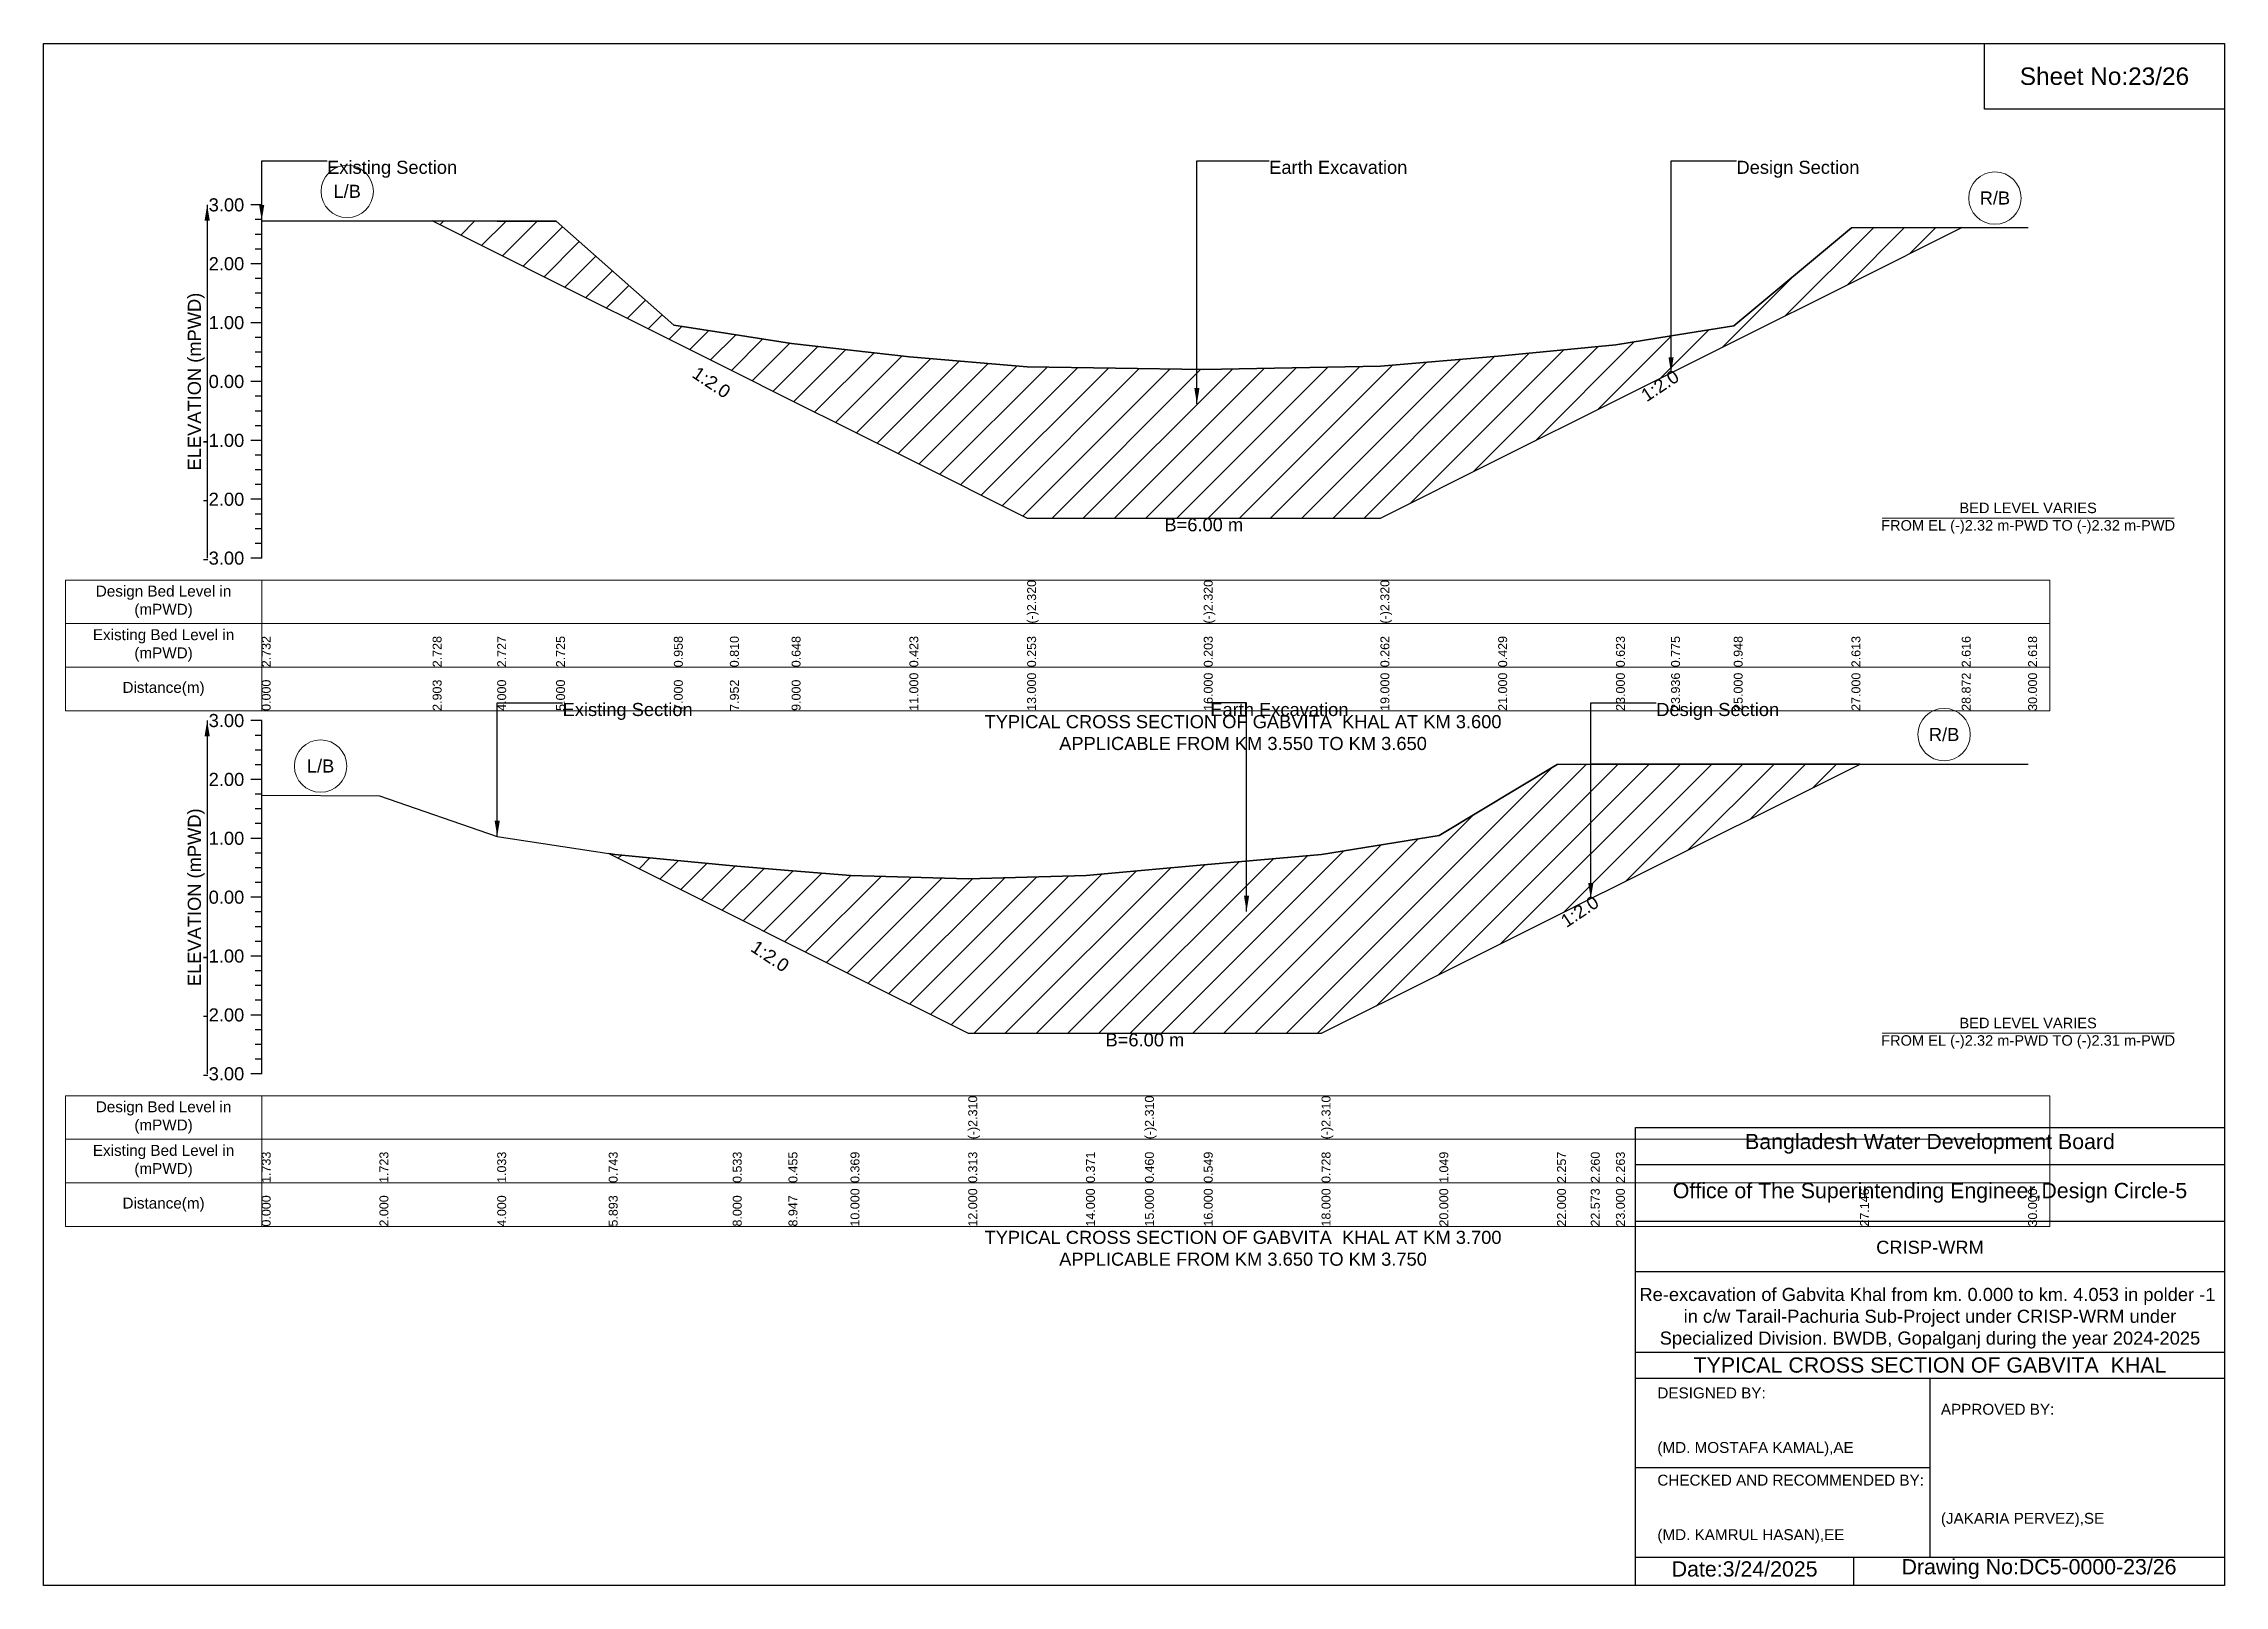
# Model space of a CAD drawing. Header units: feet. Extents: x 91000 to 358000, y -5687 to 0.
# Drawn here: x 320000 to 328000, y -5656 to 0 of the extents above; entities that cross this region are included whole.
import ezdxf

# ---------------------------------------------------------------- set-up
doc = ezdxf.new("R2010")
doc.units = ezdxf.units.FT
doc.header["$LTSCALE"] = 7
doc.header["$MEASUREMENT"] = 0
for name, color, linetype, lineweight in [('Cross section Data Border', 7, 'Continuous', 9), ('Cross Section Labels', 7, 'Continuous', 9), ('Existing_Bed_Level for Xsection', 7, 'Continuous', 25)]:
    doc.layers.add(name, color=color, linetype=linetype, lineweight=lineweight)
doc.styles.get("Standard").update_dxf_attribs({"font": 'arial.ttf'})
doc.dimstyles.get("Standard").update_dxf_attribs({"dimtxt": 0.18, "dimasz": 0.18, "dimexe": 0.18, "dimexo": 0.0625, "dimgap": 0.09, "dimtad": 0, "dimtih": 1, "dimtoh": 1, "dimdec": 4, "dimzin": 0, "dimdsep": 46, "dimtxsty": 'Standard', "dimcen": 0.09, "dimadec": 0, "dimazin": 0, "dimtfac": 1, "dimtdec": 4, "dimtofl": 0, "dimtmove": 0, "dimatfit": 3, "dimfxl": 1, "dimtolj": 1, "dimtzin": 0, "dimarcsym": 0})

msp = doc.modelspace()

# ---------------------------------------------------------------- texts
at = {"attachment_point": 5}
for s, insert, char_height in [('Sheet No:23/26', (327560, -120), 64), ('Bangladesh Water Development Board', (326920, -4036), 56), ('Office of The Superintending Engineer,Design Circle-5', (326920, -4216), 56)]:
    msp.add_mtext(s, dxfattribs=dict(at, insert=insert, char_height=char_height))
for s, insert, char_height, width, attachment_point in [('CRISP-WRM', (326920, -4416), 48, 2240, 5), ('Re-excavation of Gabvita Khal from km. 0.000 to km. 4.053 in polder -1  in c/w Tarail-Pachuria Sub-Project under CRISP-WRM under Specialized Division. BWDB, Gopalganj during the year 2024-2025', (326920, -4676), 48, 2160, 5), ('TYPICAL CROSS SECTION OF GABVITA  KHAL', (326920, -4848), 56, 2240, 5), ('DESIGNED BY:^J^J^J(MD. MOSTAFA KAMAL),AE', (325920, -5056), 40, 1120, 4), ('APPROVED BY:^J^J^J^J^J^J(JAKARIA PERVEZ),SE', (326960, -5216), 40, 1120, 4), ('CHECKED AND RECOMMENDED BY:^J^J^J(MD. KAMRUL HASAN),EE', (325920, -5376), 40, 1120, 4), ('Date:3/24/2025 ', (326240, -5596), 56, 1120, 5), ('Drawing No:DC5-0000-23/26', (327320, -5596), 56, 1760, 5)]:
    msp.add_mtext(s, dxfattribs=dict(insert=insert, char_height=char_height, width=width, attachment_point=attachment_point))
at = {"layer": 'Cross section Data Border', "char_height": 40, "width": 640, "attachment_point": 5}
for s, insert in [('Design Bed Level in (mPWD)', (320440, -2047.8)), ('Existing Bed Level in (mPWD)', (320440, -2207.8)), ('Distance(m)', (320440, -2367.8)), ('Design Bed Level in (mPWD)', (320440, -3939.6)), ('Existing Bed Level in (mPWD)', (320440, -4099.6)), ('Distance(m)', (320440, -4259.6))]:
    msp.add_mtext(s, dxfattribs=dict(at, insert=insert))
at = {"layer": 'Cross Section Labels'}
for s, insert, char_height, attachment_point in [('Existing Section', (321040, -429.8), 48, 1), ('Earth Excavation', (324496, -429.8), 48, 1), ('Design Section', (326210.2, -429.8), 48, 1), ('L/B', (321113.6, -542.1), 48, 5), ('R/B', (327158.2, -566.6), 48, 5), ('B=6.00 m', (324256, -1741), 48, 2), ('BED LEVEL VARIES ^JFROM EL (-)2.32 m-PWD TO (-)2.32 m-PWD', (327280, -1741), 38.4, 5), ('Existing Section', (321904, -2418.8), 48, 1), ('TYPICAL CROSS SECTION OF GABVITA  KHAL AT KM 3.600^JAPPLICABLE FROM KM 3.550 TO KM 3.650', (324400, -2527.8), 48, 5), ('Earth Excavation', (324280, -2418.8), 48, 1), ('Design Section', (325915.8, -2418.8), 48, 1), ('R/B', (326971.8, -2534.8), 48, 5), ('L/B', (321016, -2650.4), 48, 5), ('BED LEVEL VARIES ^JFROM EL (-)2.32 m-PWD TO (-)2.31 m-PWD', (327280, -3630.6), 38.4, 5), ('B=6.00 m', (324040, -3630.6), 48, 2), ('TYPICAL CROSS SECTION OF GABVITA  KHAL AT KM 3.700^JAPPLICABLE FROM KM 3.650 TO KM 3.750', (324400, -4419.6), 48, 5)]:
    msp.add_mtext(s, dxfattribs=dict(at, insert=insert, char_height=char_height, attachment_point=attachment_point))
at = {"layer": 'Cross Section Labels', "char_height": 48, "attachment_point": 2}
for insert, rotation in [((322463.6, -1222.7), 326.30993), ((325916.2, -1234.9), 33.69007), ((325621.8, -3163.7), 33.69007), ((322678.5, -3327.8), 326.30993)]:
    msp.add_mtext('1:2.0', dxfattribs=dict(at, insert=insert, rotation=rotation))
at = {"layer": 'Existing_Bed_Level for Xsection', "char_height": 48, "attachment_point": 6}
for s, insert in [('3.00', (320736, -591.8)), ('2.00', (320736, -807.8)), ('1.00', (320736, -1023.8)), ('0.00', (320736, -1239.8)), ('-1.00', (320736, -1455.8)), ('-2.00', (320736, -1671.8)), ('-3.00', (320736, -1887.8)), ('3.00', (320736, -2483.6)), ('2.00', (320736, -2699.6)), ('1.00', (320736, -2915.6)), ('0.00', (320736, -3131.6)), ('-1.00', (320736, -3347.6)), ('-2.00', (320736, -3563.6)), ('-3.00', (320736, -3779.6))]:
    msp.add_mtext(s, dxfattribs=dict(at, insert=insert))
at = {"layer": 'Existing_Bed_Level for Xsection', "rotation": 90}
for s, insert, char_height, attachment_point in [('ELEVATION (mPWD)', (320560, -1239.8), 48, 5), ('(-)2.320', (323608, -2127.8), 32.8, 1), ('(-)2.320', (324256, -2127.8), 32.8, 1), ('(-)2.320', (324904, -2127.8), 32.8, 1), ('2.732', (320800, -2287.8), 32.8, 1), ('2.728', (321427.1, -2287.8), 32.8, 1), ('2.727', (321664, -2287.8), 32.8, 1), ('2.725', (321880, -2287.8), 32.8, 1), ('0.958', (322312, -2287.8), 32.8, 1), ('0.810', (322517.6, -2287.8), 32.8, 1), ('0.648', (322744, -2287.8), 32.8, 1), ('0.423', (323176, -2287.8), 32.8, 1), ('0.253', (323608, -2287.8), 32.8, 1), ('0.203', (324256, -2287.8), 32.8, 1), ('0.262', (324904, -2287.8), 32.8, 1), ('0.429', (325336, -2287.8), 32.8, 1), ('0.623', (325768, -2287.8), 32.8, 1), ('0.775', (325970.2, -2287.8), 32.8, 1), ('0.948', (326200, -2287.8), 32.8, 1), ('2.613', (326632, -2287.8), 32.8, 1), ('2.616', (327036.4, -2287.8), 32.8, 1), ('2.618', (327280, -2287.8), 32.8, 1), ('11.000', (323176, -2447.8), 32.8, 1), ('13.000', (323608, -2447.8), 32.8, 1), ('16.000', (324256, -2447.8), 32.8, 1), ('19.000', (324904, -2447.8), 32.8, 1), ('21.000', (325336, -2447.8), 32.8, 1), ('23.000', (325768, -2447.8), 32.8, 1), ('23.936', (325970.2, -2447.8), 32.8, 1), ('25.000', (326200, -2447.8), 32.8, 1), ('27.000', (326632, -2447.8), 32.8, 1), ('28.872', (327036.4, -2447.8), 32.8, 1), ('30.000', (327280, -2447.8), 32.8, 1), ('0.000', (320800, -2447.8), 32.8, 1), ('2.903', (321427.1, -2447.8), 32.8, 1), ('4.000', (321664, -2447.8), 32.8, 1), ('5.000', (321880, -2447.8), 32.8, 1), ('7.000', (322312, -2447.8), 32.8, 1), ('7.952', (322517.6, -2447.8), 32.8, 1), ('9.000', (322744, -2447.8), 32.8, 1), ('ELEVATION (mPWD)', (320560, -3131.6), 48, 5), ('(-)2.310', (323392, -4019.6), 32.8, 1), ('(-)2.310', (324040, -4019.6), 32.8, 1), ('(-)2.310', (324688, -4019.6), 32.8, 1), ('1.733', (320800, -4179.6), 32.8, 1), ('1.723', (321232, -4179.6), 32.8, 1), ('1.033', (321664, -4179.6), 32.8, 1), ('0.743', (322073, -4179.6), 32.8, 1), ('0.533', (322528, -4179.6), 32.8, 1), ('0.455', (322732.5, -4179.6), 32.8, 1), ('0.369', (322960, -4179.6), 32.8, 1), ('0.313', (323392, -4179.6), 32.8, 1), ('0.371', (323824, -4179.6), 32.8, 1), ('0.460', (324040, -4179.6), 32.8, 1), ('0.549', (324256, -4179.6), 32.8, 1), ('0.728', (324688, -4179.6), 32.8, 1), ('1.049', (325120, -4179.6), 32.8, 1), ('2.257', (325552, -4179.6), 32.8, 1), ('2.260', (325675.8, -4179.6), 32.8, 1), ('2.263', (325768, -4179.6), 32.8, 1), ('0.000', (320800, -4339.6), 32.8, 1), ('2.000', (321232, -4339.6), 32.8, 1), ('4.000', (321664, -4339.6), 32.8, 1), ('5.893', (322073, -4339.6), 32.8, 1), ('8.000', (322528, -4339.6), 32.8, 1), ('8.947', (322732.5, -4339.6), 32.8, 1), ('10.000', (322960, -4339.6), 32.8, 1), ('12.000', (323392, -4339.6), 32.8, 1), ('14.000', (323824, -4339.6), 32.8, 1), ('15.000', (324040, -4339.6), 32.8, 1), ('16.000', (324256, -4339.6), 32.8, 1), ('18.000', (324688, -4339.6), 32.8, 1), ('20.000', (325120, -4339.6), 32.8, 1), ('22.000', (325552, -4339.6), 32.8, 1), ('22.573', (325675.8, -4339.6), 32.8, 1), ('23.000', (325768, -4339.6), 32.8, 1), ('27.146', (326663.5, -4339.6), 32.8, 1), ('30.000', (327280, -4339.6), 32.8, 1)]:
    msp.add_mtext(s, dxfattribs=dict(at, insert=insert, char_height=char_height, attachment_point=attachment_point))

# ---------------------------------------------------------------- hatches: boundary and pattern name
at = {"layer": 'Existing_Bed_Level for Xsection'}
h = msp.add_hatch(dxfattribs=at)
h.set_pattern_fill('ANSI31', color=256, scale=648, style=0)
h.paths.add_polyline_path([(321427.1, -650.5), (321664, -769), (321880, -877), (322312, -1093), (322517.6, -1195.7), (322744, -1309), (323176, -1525), (323608, -1741), (324256, -1741), (324904, -1741), (325336, -1525), (325768, -1309), (325970.2, -1207.9), (326200, -1093), (326632, -877), (327036.4, -674.8), (326632, -675.4), (326200, -1035.1), (325970.2, -1072.4), (325768, -1105.3), (325336, -1147.2), (324904, -1183.3), (324256, -1196), (323608, -1185.2), (323176, -1148.5), (322744, -1099.9), (322517.6, -1064.8), (322312, -1032.9), (321880, -651.2), (321664, -650.8)])
h = msp.add_hatch(dxfattribs=at)
h.set_pattern_fill('ANSI31', color=256, scale=648, style=0)
h.paths.add_polyline_path([(322073, -2971.1), (322096, -2982.6), (322528, -3198.6), (322732.5, -3300.8), (322960, -3414.6), (323392, -3630.6), (323824, -3630.6), (324040, -3630.6), (324256, -3630.6), (324688, -3630.6), (325120, -3414.6), (325552, -3198.6), (325675.8, -3136.7), (325768, -3090.6), (326663.5, -2642.8), (325768, -2642.8), (325675.8, -2643.4), (325552, -2644.1), (325120, -2905), (324688, -2974.4), (324256, -3013), (324040, -3032.2), (323824, -3051.5), (323392, -3064), (322960, -3051.9), (322732.5, -3033.2), (322528, -3016.5), (322096, -2974.6)])

# ---------------------------------------------------------------- linework, layer by layer
for points in [[(320000, 0), (328000, 0), (328000, -5656), (320000, -5656)], [(327120, 0), (328000, 0), (328000, -240), (327120, -240)]]:
    msp.add_lwpolyline(points, close=True)
for points in [[(325840, -5656), (325840, -3976), (328000, -3976)], [(325840, -4112), (328000, -4112)], [(325840, -4320), (328000, -4320)], [(325840, -4504), (328000, -4504)], [(325840, -4800), (328000, -4800)], [(325840, -4896), (328000, -4896)], [(326920, -4896), (326920, -5552)], [(325840, -5224), (326920, -5224)], [(325840, -5552), (328000, -5552)], [(326640, -5552), (326640, -5656)]]:
    msp.add_lwpolyline(points)
at = {"layer": 'Cross section Data Border'}
for points in [[(320080, -1967.8), (327360, -1967.8), (327360, -2447.8), (320080, -2447.8)], [(320080, -3859.6), (327360, -3859.6), (327360, -4339.6), (320080, -4339.6)]]:
    msp.add_lwpolyline(points, close=True, dxfattribs=at)
for points in [[(320800, -1967.8), (320800, -2447.8)], [(320080, -2127.8), (327360, -2127.8)], [(320080, -2287.8), (327360, -2287.8)], [(320800, -3859.6), (320800, -4339.6)], [(320080, -4019.6), (327360, -4019.6)], [(320080, -4179.6), (327360, -4179.6)]]:
    msp.add_lwpolyline(points, dxfattribs=at)
at = {"layer": 'Cross Section Labels'}
for points in [[(326744.2, -1741), (327815.8, -1741)], [(326744.2, -3630.6), (327815.8, -3630.6)]]:
    msp.add_lwpolyline(points, dxfattribs=at)
for centre in [(321113.6, -542.1), (327158.2, -566.6), (326971.8, -2534.8), (321016, -2650.4)]:
    msp.add_circle(centre, 96, dxfattribs=at)
at = {"layer": 'Existing_Bed_Level for Xsection'}
for points in [[(320800, -591.8), (320760, -591.8)], [(320800, -1887.8), (320800, -1671.8), (320800, -1455.8), (320800, -1239.8), (320800, -1023.8), (320800, -807.8), (320800, -591.8)], [(320800, -645.8), (320776, -645.8)], [(320800, -699.8), (320776, -699.8)], [(320800, -649.7), (321427.1, -650.5), (321664, -650.8), (321880, -651.2), (322312, -1032.9), (322517.6, -1064.8), (322744, -1099.9), (323176, -1148.5), (323608, -1185.2), (323608, -1185.2), (324256, -1196), (324256, -1196), (324904, -1183.3), (324904, -1183.3), (325336, -1147.2), (325768, -1105.3), (325970.2, -1072.4), (326200, -1035.1), (326632, -675.4), (327036.4, -674.8), (327280, -674.4)], [(320800, -753.8), (320776, -753.8)], [(320800, -807.8), (320760, -807.8)], [(320800, -861.8), (320776, -861.8)], [(320800, -915.8), (320776, -915.8)], [(320800, -1023.8), (320760, -1023.8)], [(320800, -969.8), (320776, -969.8)], [(320800, -1077.8), (320776, -1077.8)], [(320800, -1131.8), (320776, -1131.8)], [(320800, -1185.8), (320776, -1185.8)], [(320800, -1239.8), (320760, -1239.8)], [(320800, -1293.8), (320776, -1293.8)], [(320800, -1347.8), (320776, -1347.8)], [(320800, -1401.8), (320776, -1401.8)], [(320800, -1455.8), (320760, -1455.8)], [(320800, -1509.8), (320776, -1509.8)], [(320800, -1563.8), (320776, -1563.8)], [(320800, -1671.8), (320760, -1671.8)], [(320800, -1617.8), (320776, -1617.8)], [(320800, -1725.8), (320776, -1725.8)], [(320800, -1779.8), (320776, -1779.8)], [(320800, -1833.8), (320776, -1833.8)], [(320800, -1887.8), (320760, -1887.8)], [(320800, -2483.6), (320760, -2483.6)], [(320800, -2537.6), (320776, -2537.6)], [(320800, -3779.6), (320800, -3563.6), (320800, -3347.6), (320800, -3131.6), (320800, -2915.6), (320800, -2699.6), (320800, -2483.6)], [(320800, -2591.6), (320776, -2591.6)], [(320800, -2699.6), (320760, -2699.6)], [(320800, -2645.6), (320776, -2645.6)], [(320800, -2757.3), (321232, -2759.4), (321664, -2908.5), (322073, -2971.1), (322096, -2974.6), (322528, -3016.5), (322732.5, -3033.2), (322960, -3051.9), (323392, -3064), (323392, -3064), (323824, -3051.5), (324040, -3032.2), (324040, -3032.2), (324256, -3013), (324688, -2974.4), (324688, -2974.4), (325120, -2905), (325552, -2644.1), (325675.8, -2643.4), (325768, -2642.8), (326663.5, -2642.8), (327280, -2642.8)], [(320800, -2753.6), (320776, -2753.6)], [(320800, -2807.6), (320776, -2807.6)], [(320800, -2861.6), (320776, -2861.6)], [(320800, -2915.6), (320760, -2915.6)], [(320800, -2969.6), (320776, -2969.6)], [(320800, -3023.6), (320776, -3023.6)], [(320800, -3077.6), (320776, -3077.6)], [(320800, -3131.6), (320760, -3131.6)], [(320800, -3185.6), (320776, -3185.6)], [(320800, -3239.6), (320776, -3239.6)], [(320800, -3347.6), (320760, -3347.6)], [(320800, -3293.6), (320776, -3293.6)], [(320800, -3401.6), (320776, -3401.6)], [(320800, -3455.6), (320776, -3455.6)], [(320800, -3509.6), (320776, -3509.6)], [(320800, -3563.6), (320760, -3563.6)], [(320800, -3617.6), (320776, -3617.6)], [(320800, -3671.6), (320776, -3671.6)], [(320800, -3725.6), (320776, -3725.6)], [(320800, -3779.6), (320760, -3779.6)]]:
    msp.add_lwpolyline(points, dxfattribs=at)
for points in [[(321427.1, -650.5), (321427.1, -650.5), (321664, -769), (321880, -877), (322312, -1093), (322517.6, -1195.7), (322744, -1309), (323176, -1525), (323608, -1741), (323608, -1741), (324256, -1741), (324256, -1741), (324904, -1741), (324904, -1741), (325336, -1525), (325768, -1309), (325970.2, -1207.9), (326200, -1093), (326632, -877), (327036.4, -674.8), (327036.4, -674.8), (327036.4, -674.8), (326632, -675.4), (326200, -1035.1), (325970.2, -1072.4), (325768, -1105.3), (325336, -1147.2), (324904, -1183.3), (324904, -1183.3), (324256, -1196), (324256, -1196), (323608, -1185.2), (323608, -1185.2), (323176, -1148.5), (322744, -1099.9), (322517.6, -1064.8), (322312, -1032.9), (321880, -651.2), (321664, -650.8), (321427.1, -650.5)], [(322073, -2971.1), (322073, -2971.1), (322096, -2982.6), (322528, -3198.6), (322732.5, -3300.8), (322960, -3414.6), (323392, -3630.6), (323392, -3630.6), (323824, -3630.6), (324040, -3630.6), (324040, -3630.6), (324256, -3630.6), (324688, -3630.6), (324688, -3630.6), (325120, -3414.6), (325552, -3198.6), (325675.8, -3136.7), (325768, -3090.6), (326663.5, -2642.8), (326663.5, -2642.8), (326663.5, -2642.8), (325768, -2642.8), (325675.8, -2643.4), (325552, -2644.1), (325120, -2905), (324688, -2974.4), (324688, -2974.4), (324256, -3013), (324040, -3032.2), (324040, -3032.2), (323824, -3051.5), (323392, -3064), (323392, -3064), (322960, -3051.9), (322732.5, -3033.2), (322528, -3016.5), (322096, -2974.6), (322073, -2971.1)]]:
    msp.add_lwpolyline(points, close=True, dxfattribs=at)

msp.set_redraw_order([(e.dxf.handle, doc.entitydb.next_handle()) for e in msp.query("TEXT MTEXT ATTDEF DIMENSION ARC_DIMENSION")])  # texts and dimensions are drawn at this point

# ---------------------------------------------------------------- leaders
at = {"layer": 'Cross Section Labels', "annotation_type": 0, "has_hookline": 1, "hookline_direction": 0}
for points, text_width in [([(320800, -649.7), (320800, -429.8), (321039.9, -429.8)], 467.2), ([(324230.8, -1321.5), (324230.8, -429.8), (324495.9, -429.8)], 497), ([(325970.2, -1207.9), (325970.2, -429.8), (326210.1, -429.8)], 441.2), ([(321664, -2908.5), (321664, -2418.8), (321903.9, -2418.8)], 467.2), ([(324412.9, -3183.3), (324412.9, -2418.8), (324279.9, -2418.8)], 497), ([(325675.8, -3136.7), (325675.8, -2418.8), (325915.7, -2418.8)], 441.2)]:
    msp.add_leader(points, dimstyle='Standard', override={"dimasz": 57.6}, dxfattribs=dict(at, text_width=text_width))
at = {"layer": 'Existing_Bed_Level for Xsection'}
for points in [[(320600, -591.8), (320600, -1887.8)], [(320600, -2483.6), (320600, -3779.6)]]:
    msp.add_leader(points, dimstyle='Standard', override={"dimasz": 57.6}, dxfattribs=at)

doc.saveas('drawing.dxf')
